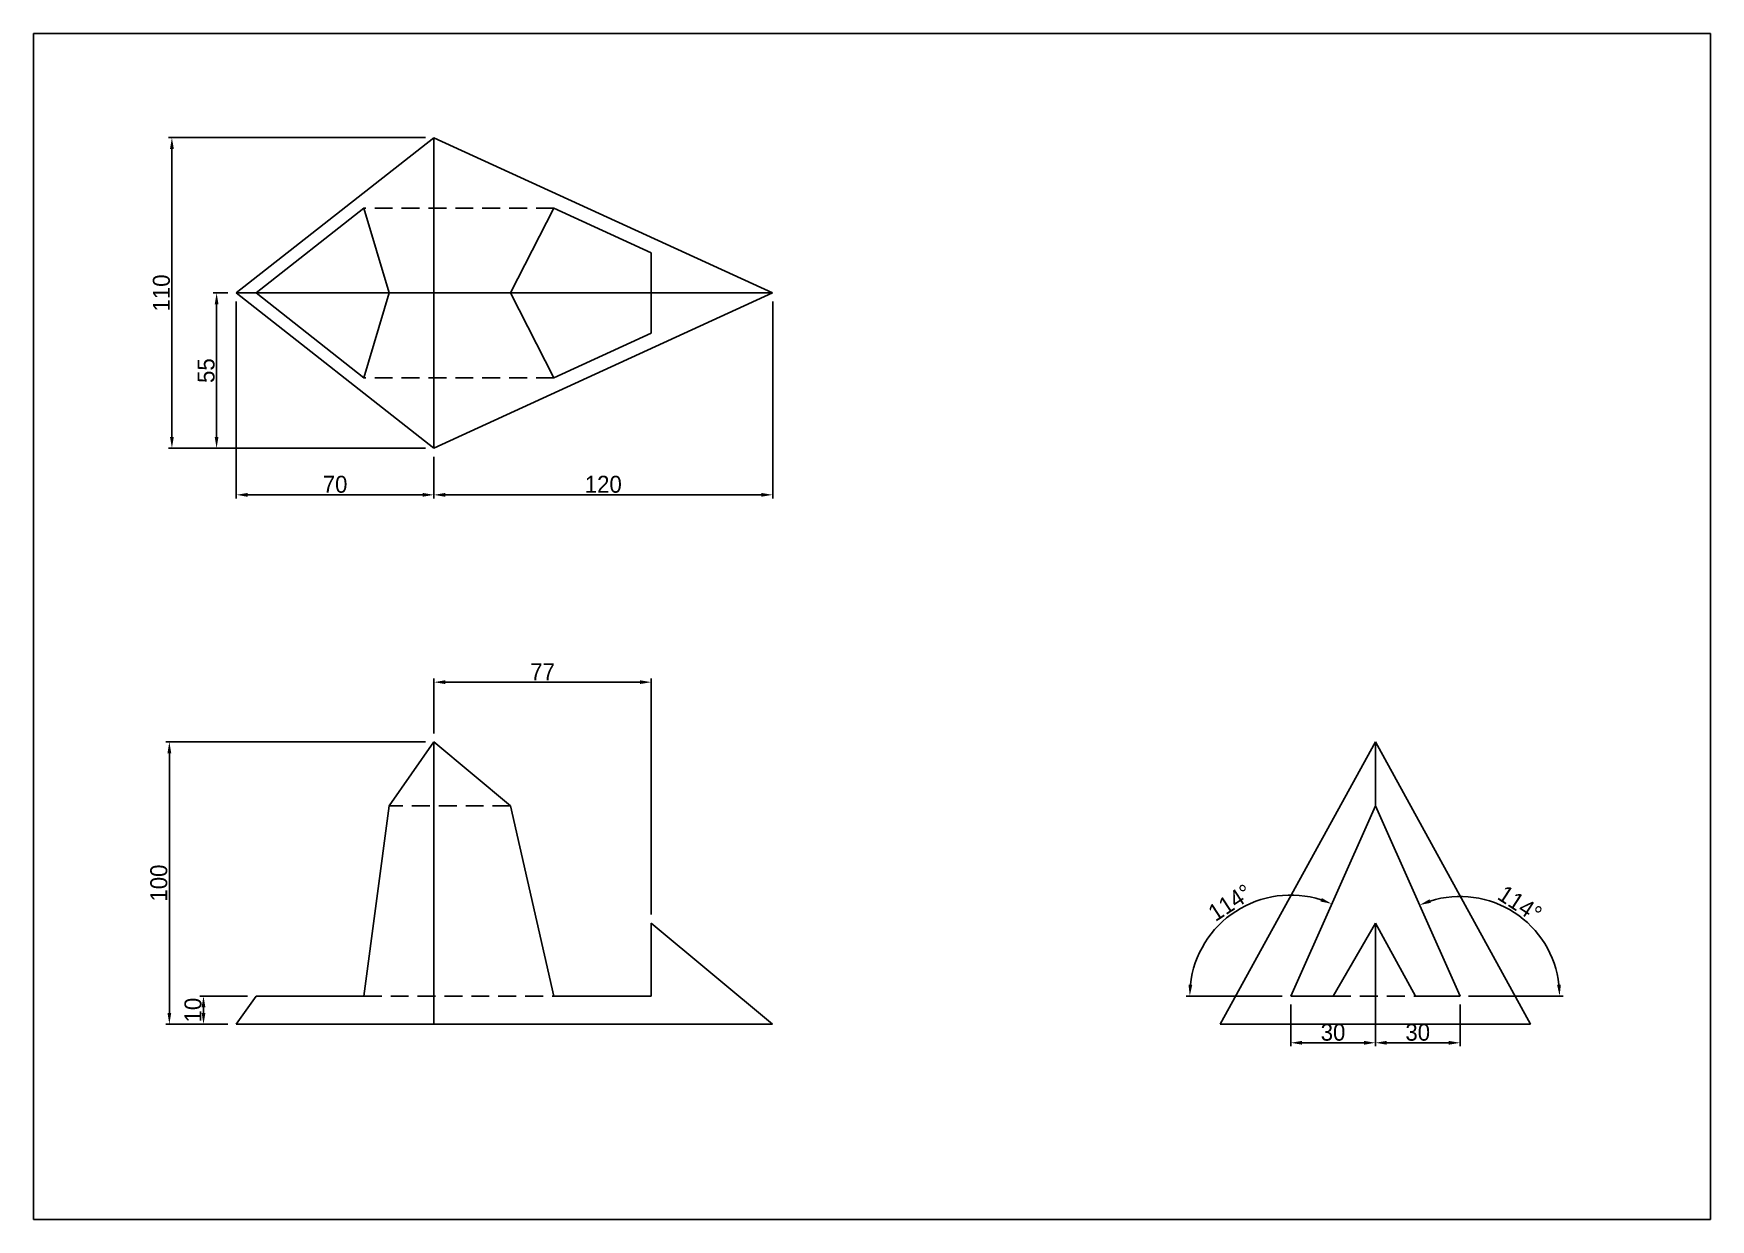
# Model space of a CAD drawing. Header units: millimetres. Extents: x 0 to 3581, y 939 to 3462.
# Drawn here: x 2987 to 3581, y 939 to 1359 of the extents above; entities that cross this region are included whole.
import ezdxf

# ---------------------------------------------------------------- set-up
doc = ezdxf.new("R2010")
doc.units = ezdxf.units.MM
doc.linetypes.add('HIDDEN', pattern=[9.525, 6.35, -3.175])
for name, color, linetype in [('dim', 1, 'Continuous'), ('hidden', 2, 'HIDDEN'), ('model', 7, 'Continuous')]:
    doc.layers.add(name, color=color, linetype=linetype)
doc.styles.get("Standard").update_dxf_attribs({"font": ''})
doc.styles.get('Standard').set_extended_font_data('Gulim')
doc.dimstyles.new('ISO-25', dxfattribs={"dimtxt": 6, "dimasz": 4, "dimexe": 1.25, "dimexo": 3, "dimtad": 1, "dimtxsty": 'Standard', "dimcen": 2.5, "dimadec": 0, "dimazin": 0, "dimtfac": 1, "dimtmove": 0, "dimatfit": 3, "dimfxl": 1, "dimarcsym": 0})

msp = doc.modelspace()

# ---------------------------------------------------------------- blocks, each defined once
blk = doc.blocks.new('*D178')
at = {"layer": 'Defpoints', "color": 0, "transparency": 16777216}
for p in [(3128.65, 1322.37), (3035.85, 1212.37), (3128.65, 1212.37)]:
    blk.add_point(p, dxfattribs=at)
at = {"layer": 'dim', "color": 0, "lineweight": -2, "transparency": 16777216}
for p, q in [((3125.65, 1322.37), (3034.6, 1322.37)), ((3035.85, 1318.37), (3035.85, 1216.37)), ((3125.65, 1212.37), (3034.6, 1212.37))]:
    blk.add_line(p, q, dxfattribs=at)
at = {"layer": 'dim', "color": 0, "transparency": 16777216}
for points in [[(3035.18, 1318.37), (3036.52, 1318.37), (3035.85, 1322.37)], [(3035.18, 1216.37), (3036.52, 1216.37), (3035.85, 1212.37)]]:
    blk.add_solid(points, dxfattribs=at)
at = {"layer": 'dim', "color": 0, "transparency": 16777216, "insert": (3032.14, 1267.37), "char_height": 6, "attachment_point": 5, "rotation": 90}
blk.add_mtext('110', dxfattribs=at)
blk = doc.blocks.new('*D179')
at = {"layer": 'Defpoints', "color": 0, "transparency": 16777216}
for p in [(3058.65, 1267.37), (3051.68, 1212.37), (3128.65, 1212.37)]:
    blk.add_point(p, dxfattribs=at)
at = {"layer": 'dim', "color": 0, "lineweight": -2, "transparency": 16777216}
for p, q in [((3055.65, 1267.37), (3050.43, 1267.37)), ((3051.68, 1263.37), (3051.68, 1216.37)), ((3125.65, 1212.37), (3050.43, 1212.37))]:
    blk.add_line(p, q, dxfattribs=at)
at = {"layer": 'dim', "color": 0, "transparency": 16777216}
for points in [[(3051.01, 1263.37), (3052.34, 1263.37), (3051.68, 1267.37)], [(3051.01, 1216.37), (3052.34, 1216.37), (3051.68, 1212.37)]]:
    blk.add_solid(points, dxfattribs=at)
at = {"layer": 'dim', "color": 0, "transparency": 16777216, "insert": (3047.98, 1239.87), "char_height": 6, "attachment_point": 5, "rotation": 90}
blk.add_mtext('55', dxfattribs=at)
blk = doc.blocks.new('*D180')
at = {"layer": 'Defpoints', "color": 0, "transparency": 16777216}
for p in [(3058.65, 1267.37), (3128.65, 1212.37), (3128.65, 1195.87)]:
    blk.add_point(p, dxfattribs=at)
at = {"layer": 'dim', "color": 0, "lineweight": -2, "transparency": 16777216}
for p, q in [((3058.65, 1264.37), (3058.65, 1194.62)), ((3128.65, 1209.37), (3128.65, 1194.62)), ((3062.65, 1195.87), (3124.65, 1195.87))]:
    blk.add_line(p, q, dxfattribs=at)
at = {"layer": 'dim', "color": 0, "transparency": 16777216}
for points in [[(3062.65, 1196.54), (3062.65, 1195.2), (3058.65, 1195.87)], [(3124.65, 1196.54), (3124.65, 1195.2), (3128.65, 1195.87)]]:
    blk.add_solid(points, dxfattribs=at)
at = {"layer": 'dim', "color": 0, "transparency": 16777216, "insert": (3093.65, 1199.57), "char_height": 6, "attachment_point": 5}
blk.add_mtext('70', dxfattribs=at)
blk = doc.blocks.new('*D181')
at = {"layer": 'Defpoints', "color": 0, "transparency": 16777216}
for p in [(3248.65, 1267.37), (3128.65, 1212.37), (3248.65, 1195.87)]:
    blk.add_point(p, dxfattribs=at)
at = {"layer": 'dim', "color": 0, "lineweight": -2, "transparency": 16777216}
for p, q in [((3248.65, 1264.37), (3248.65, 1194.62)), ((3128.65, 1209.37), (3128.65, 1194.62)), ((3132.65, 1195.87), (3244.65, 1195.87))]:
    blk.add_line(p, q, dxfattribs=at)
at = {"layer": 'dim', "color": 0, "transparency": 16777216}
for points in [[(3132.65, 1196.54), (3132.65, 1195.2), (3128.65, 1195.87)], [(3244.65, 1196.54), (3244.65, 1195.2), (3248.65, 1195.87)]]:
    blk.add_solid(points, dxfattribs=at)
at = {"layer": 'dim', "color": 0, "transparency": 16777216, "insert": (3188.65, 1199.58), "char_height": 6, "attachment_point": 5}
blk.add_mtext('120', dxfattribs=at)
blk = doc.blocks.new('*D182')
at = {"layer": 'Defpoints', "color": 0, "transparency": 16777216}
for p in [(3205.65, 1129.53), (3128.65, 1108.38), (3205.65, 1044.21)]:
    blk.add_point(p, dxfattribs=at)
at = {"layer": 'dim', "color": 0, "lineweight": -2, "transparency": 16777216}
for p, q in [((3128.65, 1111.38), (3128.65, 1130.78)), ((3132.65, 1129.53), (3201.65, 1129.53)), ((3205.65, 1047.21), (3205.65, 1130.78))]:
    blk.add_line(p, q, dxfattribs=at)
at = {"layer": 'dim', "color": 0, "transparency": 16777216}
for points in [[(3132.65, 1130.2), (3132.65, 1128.87), (3128.65, 1129.53)], [(3201.65, 1130.2), (3201.65, 1128.87), (3205.65, 1129.53)]]:
    blk.add_solid(points, dxfattribs=at)
at = {"layer": 'dim', "color": 0, "transparency": 16777216, "insert": (3167.15, 1133.23), "char_height": 6, "attachment_point": 5}
blk.add_mtext('77', dxfattribs=at)
blk = doc.blocks.new('*D183')
at = {"layer": 'Defpoints', "color": 0, "transparency": 16777216}
for p in [(3128.65, 1108.38), (3034.94, 1008.38), (3058.65, 1008.38)]:
    blk.add_point(p, dxfattribs=at)
at = {"layer": 'dim', "color": 0, "lineweight": -2, "transparency": 16777216}
for p, q in [((3125.65, 1108.38), (3033.69, 1108.38)), ((3034.94, 1104.38), (3034.94, 1012.38)), ((3055.65, 1008.38), (3033.69, 1008.38))]:
    blk.add_line(p, q, dxfattribs=at)
at = {"layer": 'dim', "color": 0, "transparency": 16777216}
for points in [[(3034.28, 1104.38), (3035.61, 1104.38), (3034.94, 1108.38)], [(3034.28, 1012.38), (3035.61, 1012.38), (3034.94, 1008.38)]]:
    blk.add_solid(points, dxfattribs=at)
at = {"layer": 'dim', "color": 0, "transparency": 16777216, "insert": (3031.23, 1058.38), "char_height": 6, "attachment_point": 5, "rotation": 90}
blk.add_mtext('100', dxfattribs=at)
blk = doc.blocks.new('*D184')
at = {"layer": 'Defpoints', "color": 0, "transparency": 16777216}
for p in [(3065.65, 1018.38), (3047.04, 1008.38), (3058.65, 1008.38)]:
    blk.add_point(p, dxfattribs=at)
at = {"layer": 'dim', "color": 0, "lineweight": -2, "transparency": 16777216}
for p, q in [((3062.65, 1018.38), (3045.79, 1018.38)), ((3047.04, 1014.38), (3047.04, 1012.38)), ((3055.65, 1008.38), (3045.79, 1008.38))]:
    blk.add_line(p, q, dxfattribs=at)
at = {"layer": 'dim', "color": 0, "transparency": 16777216}
for points in [[(3046.38, 1014.38), (3047.71, 1014.38), (3047.04, 1018.38)], [(3046.38, 1012.38), (3047.71, 1012.38), (3047.04, 1008.38)]]:
    blk.add_solid(points, dxfattribs=at)
at = {"layer": 'dim', "color": 0, "transparency": 16777216, "insert": (3043.34, 1013.38), "char_height": 6, "attachment_point": 5, "rotation": 90}
blk.add_mtext('10', dxfattribs=at)
blk = doc.blocks.new('*D185')
at = {"layer": 'Defpoints', "color": 0, "transparency": 16777216}
for p in [(3462.14, 1085.76), (3423.49, 1053.06), (3432.14, 1018.38), (3432.14, 1018.38), (3447.14, 1018.38)]:
    blk.add_point(p, dxfattribs=at)
at = {"layer": 'dim', "color": 0, "lineweight": -2, "transparency": 16777216}
blk.add_line((3429.14, 1018.38), (3395.14, 1018.38), dxfattribs=at)
blk.add_arc((3432.14, 1018.38), 35.75, 72.41484, 173.58516, dxfattribs=at)
at = {"layer": 'dim', "color": 0, "transparency": 16777216}
for points in [[(3443.18, 1053.08), (3442.7, 1051.83), (3446.68, 1051.03)], [(3397.28, 1022.33), (3395.95, 1022.41), (3396.39, 1018.38)]]:
    blk.add_solid(points, dxfattribs=at)
at = {"layer": 'dim', "color": 0, "transparency": 16777216, "insert": (3410.65, 1051.47), "char_height": 6, "attachment_point": 5, "rotation": 33}
blk.add_mtext('114°', dxfattribs=at)
blk = doc.blocks.new('*D186')
at = {"layer": 'Defpoints', "color": 0, "transparency": 16777216}
for p in [(3462.14, 1085.76), (3519.92, 1040.09), (3476.35, 1018.38), (3492.14, 1018.38), (3492.14, 1018.38)]:
    blk.add_point(p, dxfattribs=at)
at = {"layer": 'dim', "color": 0, "lineweight": -2, "transparency": 16777216}
blk.add_line((3495.14, 1018.38), (3528.65, 1018.38), dxfattribs=at)
blk.add_arc((3492.14, 1018.38), 35.26, 6.50322, 107.49678, dxfattribs=at)
at = {"layer": 'dim', "color": 0, "transparency": 16777216}
for points in [[(3481.77, 1051.38), (3481.3, 1052.63), (3477.8, 1050.59)], [(3527.84, 1022.41), (3526.51, 1022.33), (3527.4, 1018.38)]]:
    blk.add_solid(points, dxfattribs=at)
at = {"layer": 'dim', "color": 0, "transparency": 16777216, "insert": (3513.36, 1051.06), "char_height": 6, "attachment_point": 5, "rotation": 327}
blk.add_mtext('114°', dxfattribs=at)
blk = doc.blocks.new('*D187')
at = {"layer": 'Defpoints', "color": 0, "transparency": 16777216}
for p in [(3432.14, 1018.38), (3462.14, 1018.38), (3462.14, 1001.81)]:
    blk.add_point(p, dxfattribs=at)
at = {"layer": 'dim', "color": 0, "lineweight": -2, "transparency": 16777216}
for p, q in [((3432.14, 1015.38), (3432.14, 1000.56)), ((3462.14, 1015.38), (3462.14, 1000.56)), ((3436.14, 1001.81), (3458.14, 1001.81))]:
    blk.add_line(p, q, dxfattribs=at)
at = {"layer": 'dim', "color": 0, "transparency": 16777216}
for points in [[(3436.14, 1002.48), (3436.14, 1001.14), (3432.14, 1001.81)], [(3458.14, 1002.48), (3458.14, 1001.14), (3462.14, 1001.81)]]:
    blk.add_solid(points, dxfattribs=at)
at = {"layer": 'dim', "color": 0, "transparency": 16777216, "insert": (3447.14, 1005.51), "char_height": 6, "attachment_point": 5}
blk.add_mtext('30', dxfattribs=at)
blk = doc.blocks.new('*D188')
at = {"layer": 'Defpoints', "color": 0, "transparency": 16777216}
for p in [(3462.14, 1018.38), (3492.14, 1018.38), (3492.14, 1001.81)]:
    blk.add_point(p, dxfattribs=at)
at = {"layer": 'dim', "color": 0, "lineweight": -2, "transparency": 16777216}
for p, q in [((3462.14, 1015.38), (3462.14, 1000.56)), ((3492.14, 1015.38), (3492.14, 1000.56)), ((3466.14, 1001.81), (3488.14, 1001.81))]:
    blk.add_line(p, q, dxfattribs=at)
at = {"layer": 'dim', "color": 0, "transparency": 16777216}
for points in [[(3466.14, 1002.48), (3466.14, 1001.14), (3462.14, 1001.81)], [(3488.14, 1002.48), (3488.14, 1001.14), (3492.14, 1001.81)]]:
    blk.add_solid(points, dxfattribs=at)
at = {"layer": 'dim', "color": 0, "transparency": 16777216, "insert": (3477.14, 1005.51), "char_height": 6, "attachment_point": 5}
blk.add_mtext('30', dxfattribs=at)

# ---------------------------------------------------------------- dimensions: what is measured, and where the dimension line sits
at = {"layer": 'dim'}
for base, p1, p2, picture, middle in [((3035.851, 1212.368), (3128.648, 1322.368), (3128.648, 1212.368), '*D178', (3032.143, 1267.368)), ((3051.677, 1212.368), (3058.648, 1267.368), (3128.648, 1212.368), '*D179', (3047.98, 1239.868)), ((3034.943, 1008.378), (3128.648, 1108.378), (3058.648, 1008.378), '*D183', (3031.234, 1058.378)), ((3047.045, 1008.378), (3065.648, 1018.378), (3058.648, 1008.378), '*D184', (3043.336, 1013.378))]:
    dim = msp.add_linear_dim(base=base, p1=p1, p2=p2, angle=90, dimstyle='ISO-25', dxfattribs=at)
    dim.commit()
    dim.dimension.update_dxf_attribs({"geometry": picture, "text_midpoint": middle})
for base, p1, p2, picture, middle in [((3128.648, 1195.868), (3058.648, 1267.368), (3128.648, 1212.368), '*D180', (3093.648, 1199.573)), ((3248.648, 1195.868), (3128.648, 1212.368), (3248.648, 1267.368), '*D181', (3188.648, 1199.577)), ((3205.648, 1129.532), (3128.648, 1108.378), (3205.648, 1044.211), '*D182', (3167.148, 1133.233)), ((3462.139, 1001.811), (3432.139, 1018.378), (3462.139, 1018.378), '*D187', (3447.139, 1005.512)), ((3492.139, 1001.811), (3462.139, 1018.378), (3492.139, 1018.378), '*D188', (3477.139, 1005.512))]:
    dim = msp.add_linear_dim(base=base, p1=p1, p2=p2, dimstyle='ISO-25', dxfattribs=at)
    dim.commit()
    dim.dimension.update_dxf_attribs({"geometry": picture, "text_midpoint": middle})
for base, line1, line2, picture, middle in [((3423.492, 1053.061), ((3447.139, 1018.378), (3432.139, 1018.378)), ((3432.139, 1018.378), (3462.139, 1085.759)), '*D185', (3410.651, 1051.467)), ((3519.925, 1040.086), ((3476.348, 1018.378), (3492.139, 1018.378)), ((3492.139, 1018.378), (3462.139, 1085.759)), '*D186', (3513.364, 1051.06))]:
    dim = msp.add_angular_dim_2l(base=base, line1=line1, line2=line2, dimstyle='ISO-25', dxfattribs=at)
    dim.commit()
    dim.dimension.update_dxf_attribs({"geometry": picture, "text_midpoint": middle})

# ---------------------------------------------------------------- linework, layer by layer
at = {"layer": 'hidden'}
for p, q in [((3171.193, 1297.368), (3103.83, 1297.368)), ((3171.193, 1237.368), (3103.83, 1237.368)), ((3155.79, 1085.759), (3112.815, 1085.759)), ((3103.83, 1018.378), (3171.193, 1018.378)), ((3447.139, 1018.378), (3476.348, 1018.378))]:
    msp.add_line(p, q, dxfattribs=at)
at = {"layer": 'model'}
for p, q in [((3058.648, 1267.368), (3128.648, 1322.368)), ((3128.648, 1212.368), (3128.648, 1322.368)), ((3128.648, 1322.368), (3248.648, 1267.368)), ((3065.648, 1267.368), (3103.83, 1297.368)), ((3112.815, 1267.368), (3103.83, 1297.368)), ((3171.193, 1297.368), (3155.79, 1267.368)), ((3171.193, 1297.368), (3205.648, 1281.577)), ((3205.648, 1253.16), (3205.648, 1281.577)), ((3128.648, 1267.368), (3058.648, 1267.368)), ((3128.648, 1212.368), (3058.648, 1267.368)), ((3103.83, 1237.368), (3065.648, 1267.368)), ((3103.83, 1237.368), (3112.815, 1267.368)), ((3248.648, 1267.368), (3128.648, 1267.368)), ((3248.648, 1267.368), (3128.648, 1212.368)), ((3155.79, 1267.368), (3171.193, 1237.368)), ((3205.648, 1253.16), (3171.193, 1237.368)), ((3128.648, 1108.378), (3112.815, 1085.759)), ((3128.648, 1008.378), (3128.648, 1108.378)), ((3128.648, 1108.378), (3155.79, 1085.759)), ((3462.139, 1108.378), (3407.139, 1008.378)), ((3462.139, 1108.378), (3517.139, 1008.378)), ((3462.139, 1085.759), (3462.139, 1108.378)), ((3112.815, 1085.759), (3103.83, 1018.378)), ((3155.79, 1085.759), (3171.193, 1018.378)), ((3432.139, 1018.378), (3462.139, 1085.759)), ((3492.139, 1018.378), (3462.139, 1085.759)), ((3205.648, 1044.211), (3205.648, 1018.378)), ((3205.648, 1044.211), (3248.648, 1008.378)), ((3447.139, 1018.378), (3462.139, 1044.211)), ((3462.139, 1008.378), (3462.139, 1044.211)), ((3462.139, 1044.211), (3476.348, 1018.378)), ((3065.648, 1018.378), (3058.648, 1008.378)), ((3065.648, 1018.378), (3103.83, 1018.378)), ((3128.648, 1008.378), (3128.648, 1018.378)), ((3171.193, 1018.378), (3205.648, 1018.378)), ((3432.139, 1018.378), (3447.139, 1018.378)), ((3447.139, 1018.378), (3432.139, 1018.378)), ((3476.348, 1018.378), (3492.139, 1018.378)), ((3058.648, 1008.378), (3248.648, 1008.378)), ((3407.139, 1008.378), (3517.139, 1008.378))]:
    msp.add_line(p, q, dxfattribs=at)
msp.add_lwpolyline([(2986.835, 939.244), (3580.835, 939.244), (3580.835, 1359.244), (2986.835, 1359.244)], close=True, dxfattribs=at)

msp.set_redraw_order([(e.dxf.handle, doc.entitydb.next_handle()) for e in msp.query("TEXT MTEXT ATTDEF DIMENSION ARC_DIMENSION")])  # texts and dimensions are drawn at this point

doc.saveas('drawing.dxf')
